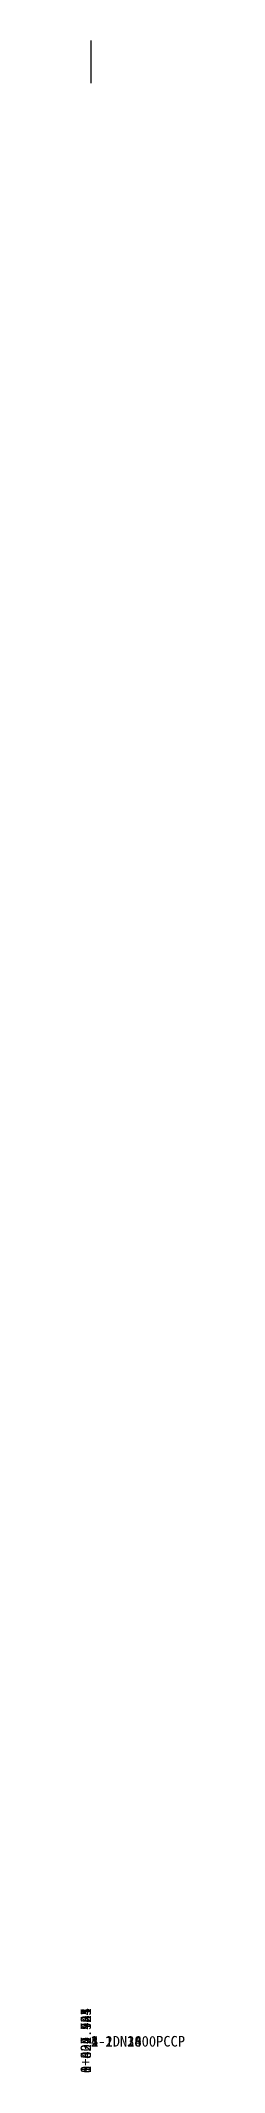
# Model space of a CAD drawing. Header units: millimetres. Extents: x -30 to 39450245, y -4 to 39449270.
# Drawn here: x -5 to 44, y 2537400 to 2538358 of the extents above; entities that cross this region are included whole.
import ezdxf

# ---------------------------------------------------------------- set-up
doc = ezdxf.new("R2010")
doc.units = ezdxf.units.MM
doc.layers.add('tab', color=9, linetype='Continuous')
doc.layers.add('水工平面管线标注', color=3, linetype='Continuous')
doc.styles.add('HT', font='simhei.ttf', dxfattribs={"width": 0.8, "bigfont": 'hz.shx'})

msp = doc.modelspace()

# ---------------------------------------------------------------- texts
at = {"layer": '水工平面管线标注', "color": 3, "style": 'HT'}
for s in ['8+322.701', '1+435.923', '1+037.484', '0+404.545', '1+830.933']:
    msp.add_text(s, height=5, rotation=89.9999985, dxfattribs=at).set_placement((0, 2537399.7919))
for s in ['4-2DN1600PCCP', '3-2DN1800PCCP', '5-2DN1400PCCP', '2-2DN2000PCCP', '1-1DN3000PCCP']:
    msp.add_text(s, height=5, dxfattribs=at).set_placement((0, 2537412.2919))

# ---------------------------------------------------------------- linework, layer by layer
at = {"layer": 'tab'}
for points in [[(0, 2538358.4101), (0, 2538338.4101)], [(0, 2538358.4101), (0, 2538338.4101)], [(0, 2538358.4101), (0, 2538338.4101)], [(0, 2538358.4101), (0, 2538338.4101)], [(0, 2538358.4101), (0, 2538338.4101)], [(0, 2538358.4101), (0, 2538338.4101)], [(0, 2538358.4101), (0, 2538338.4101)], [(0, 2538358.4101), (0, 2538338.4101)], [(0, 2538358.4101), (0, 2538338.4101)], [(0, 2538358.4101), (0, 2538338.4101)], [(0, 2538358.4101), (0, 2538338.4101)], [(0, 2538358.4101), (0, 2538338.4101)], [(0, 2538358.4101), (0, 2538338.4101)], [(0, 2538358.4101), (0, 2538338.4101)], [(0, 2538358.4101), (0, 2538338.4101)], [(0, 2538358.4101), (0, 2538338.4101)], [(0, 2538358.4101), (0, 2538338.4101)], [(0, 2538348.4101), (0, 2538348.4101), (0, 2538348.4101)], [(0, 2538348.4101), (0, 2538348.4101), (0, 2538348.4101)], [(0, 2538348.4101), (0, 2538348.4101), (0, 2538348.4101)], [(0, 2538348.4101), (0, 2538348.4101), (0, 2538348.4101)], [(0, 2538348.4101), (0, 2538348.4101), (0, 2538348.4101)], [(0, 2538348.4101), (0, 2538348.4101), (0, 2538348.4101)], [(0, 2538348.4101), (0, 2538348.4101), (0, 2538348.4101)], [(0, 2538348.4101), (0, 2538348.4101), (0, 2538348.4101)], [(0, 2538348.4101), (0, 2538348.4101), (0, 2538348.4101)], [(0, 2538348.4101), (0, 2538348.4101), (0, 2538348.4101)], [(0, 2538348.4101), (0, 2538348.4101), (0, 2538348.4101)], [(0, 2538348.4101), (0, 2538348.4101), (0, 2538348.4101)], [(0, 2538348.4101), (0, 2538348.4101), (0, 2538348.4101)], [(0, 2538348.4101), (0, 2538348.4101), (0, 2538348.4101)], [(0, 2538348.4101), (0, 2538348.4101), (0, 2538348.4101)], [(0, 2538348.4101), (0, 2538348.4101), (0, 2538348.4101)], [(0, 2538348.4101), (0, 2538348.4101), (0, 2538348.4101)], [(0, 2538348.4101), (0, 2538348.4101), (0, 2538348.4101)], [(0, 2538348.4101), (0, 2538348.4101), (0, 2538348.4101)], [(0, 2538348.4101), (0, 2538348.4101), (0, 2538348.4101)], [(0, 2538348.4101), (0, 2538348.4101), (0, 2538348.4101)], [(0, 2538348.4101), (0, 2538348.4101), (0, 2538348.4101)], [(0, 2538348.4101), (0, 2538348.4101), (0, 2538348.4101)], [(0, 2538348.4101), (0, 2538348.4101), (0, 2538348.4101)], [(0, 2538348.4101), (0, 2538348.4101), (0, 2538348.4101)], [(0, 2538348.4101), (0, 2538348.4101), (0, 2538348.4101)], [(0, 2538348.4101), (0, 2538348.4101), (0, 2538348.4101)], [(0, 2538348.4101), (0, 2538348.4101), (0, 2538348.4101)], [(0, 2538348.4101), (0, 2538348.4101), (0, 2538348.4101)], [(0, 2538348.4101), (0, 2538348.4101), (0, 2538348.4101)], [(0, 2538348.4101), (0, 2538348.4101), (0, 2538348.4101)], [(0, 2538348.4101), (0, 2538348.4101), (0, 2538348.4101)], [(0, 2538348.4101), (0, 2538348.4101), (0, 2538348.4101)], [(0, 2538348.4101), (0, 2538348.4101), (0, 2538348.4101)]]:
    msp.add_lwpolyline(points, dxfattribs=at)

msp.set_redraw_order([(e.dxf.handle, doc.entitydb.next_handle()) for e in msp.query("TEXT MTEXT ATTDEF DIMENSION ARC_DIMENSION")])  # texts and dimensions are drawn at this point

doc.saveas('drawing.dxf')
